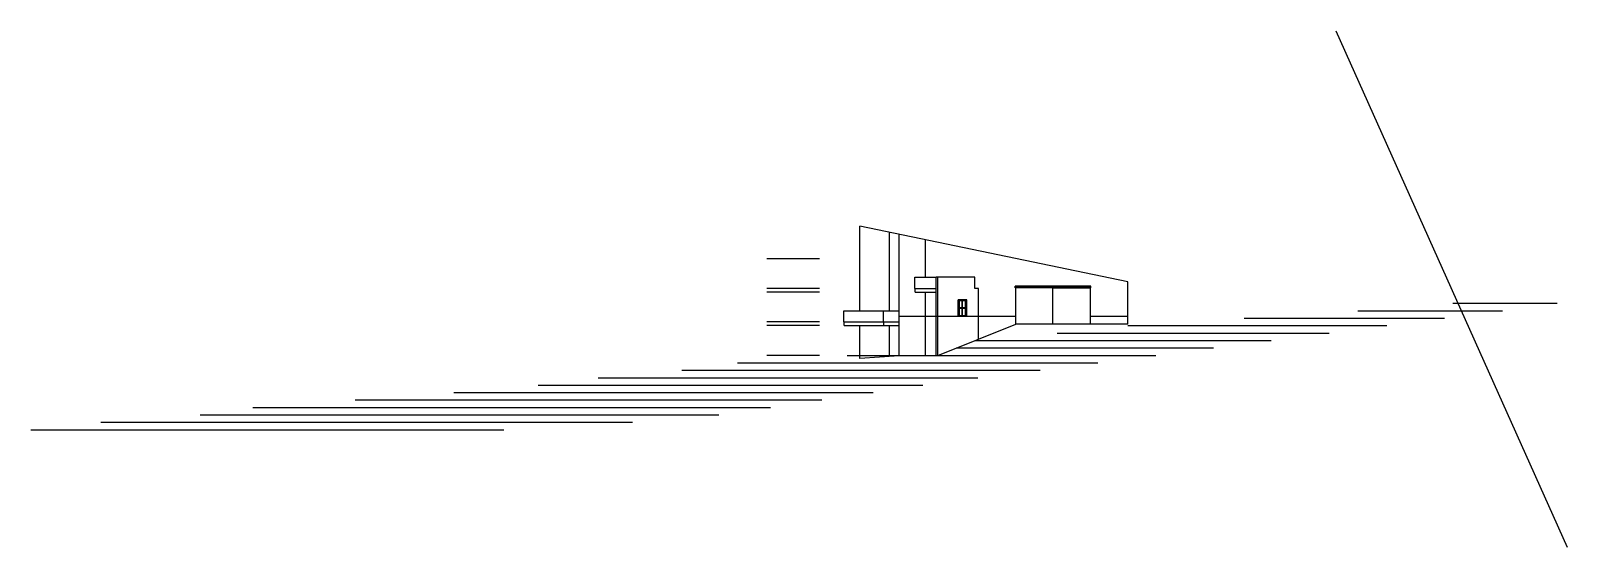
# Model space of a CAD drawing. Header units: inches. Extents: x -3589 to 7564, y 1292 to 4546.
# Drawn here: x 2602 to 7564, y 2337 to 4004 of the extents above; entities that cross this region are included whole.
import ezdxf

# ---------------------------------------------------------------- set-up
doc = ezdxf.new("R2010")
doc.units = ezdxf.units.IN
doc.header["$LTSCALE"] = 1.25
doc.header["$MEASUREMENT"] = 0
doc.layers.add('A-Elev-South', color=7, linetype='Continuous')
doc.layers.add('L-construction', color=7, linetype='Continuous')

msp = doc.modelspace()

# ---------------------------------------------------------------- linework, layer by layer
at = {"layer": 'A-Elev-South', "color": 7}
for p, q in [((5279.3, 3100.5, 5147.6), (5279.3, 3373, 5147.6)), ((6145.3, 3193.4, 5147.6), (5279.3, 3373, 5147.6)), ((5375.3, 3100.5, 5147.6), (5375.3, 3353.1, 5147.6)), ((5407.3, 2954.5, 5147.6), (5407.3, 3345.4, 5147.6)), ((5651.3, 3172.5, 5147.6), (5651.3, 3208.5, 5147.6)), ((5663.3, 3172.5, 5147.6), (5651.3, 3172.5, 5147.6)), ((5279.3, 2946.5, 5147.6), (5279.3, 3052.5, 5147.6)), ((5375.3, 2952.5, 5147.6), (5375.3, 3052.5, 5147.6)), ((5531.6, 2956.5), (5783.3, 3057.5, 5147.6)), ((5407.3, 2954.5, 5147.6), (5279.3, 2946.5, -5147.6)), ((5491.3, 2956.5), (5407.3, 2954.5, 5147.6)), ((5491.3, 2956.5), (5531.6, 2956.5))]:
    msp.add_line(p, q, dxfattribs=at)
at = {"layer": 'A-Elev-South', "color": 253}
for p, q in [((5491.3, 3208.5, 3125.1), (5491.3, 3329.1, 4906.9)), ((5457.4, 3208.5, -10295.1), (5525.9, 3208.5, -10295.1)), ((5531.6, 2956.5), (5531.6, 3208.5, -10295.1)), ((5781.3, 3177.5, 5147.6), (5781.3, 3179.5, 5147.6)), ((5781.3, 3174.5, 5147.6), (5781.3, 3177.5, 5147.6)), ((5781.3, 3177.5, 5147.6), (6026.3, 3177.5, 5147.6)), ((6026.3, 3174.5, 5147.6), (6026.3, 3179.5, 5147.6)), ((5457.4, 3172.5, -10295.1), (5525.9, 3172.5, -10295.1)), ((5458.4, 3160.5, -10295.1), (5525.9, 3160.5, -10295.1)), ((5491.3, 2956.5, -599.3), (5491.3, 3160.5, 2415.7)), ((5625.1, 3135.5, 5147.6), (5597.5, 3135.5, 5147.6)), ((5599.6, 3081.5, 10295.1), (5599.6, 3135.5, 10295.1)), ((5623, 3132.5, 5147.6), (5601.8, 3132.5, 5147.6)), ((5601.8, 3084.5, 10295.1), (5601.8, 3132.5, 10295.1)), ((5623, 3084.5, 10295.1), (5623, 3132.5, 10295.1)), ((5625.1, 3081.5, 10295.1), (5625.1, 3135.5, 10295.1)), ((5783.3, 3174.5, 5147.6), (5781.3, 3174.5, 5147.6)), ((5903.3, 3174.5, 5147.6), (6023.3, 3174.5, 5147.6)), ((6023.3, 3174.5, 5147.6), (6023.3, 3057.5)), ((6023.3, 3174.5, 5147.6), (6026.3, 3174.5, 5147.6)), ((5228.5, 3100.5, 5147.6), (5407.3, 3100.5, 5147.6)), ((5783.3, 3081.5), (5407.3, 3081.5)), ((5625.1, 3081.5, 5147.6), (5597.5, 3081.5, 5147.6)), ((5623, 3084.5, 5147.6), (5601.8, 3084.5, 5147.6)), ((6145.3, 3081.5), (6023.3, 3081.5)), ((5228.5, 3064.5, 5147.6), (5407.3, 3064.5, 5147.6)), ((5229.5, 3052.5, 5147.6), (5407.3, 3052.5, 5147.6))]:
    msp.add_line(p, q, dxfattribs=at)
at = {"layer": 'A-Elev-South', "color": 2, "ltscale": 0.1}
for p, q in [((5149.4, 3268.5, -10295.1), (4978.9, 3268.5, -10295.1)), ((5149.4, 3172.5, -10295.1), (4978.9, 3172.5, -10295.1)), ((5149.4, 3160.5, -10295.1), (4978.9, 3160.5, -10295.1)), ((5149.4, 3064.5, -10295.1), (4978.9, 3064.5, -10295.1)), ((5149.4, 3052.5, -10295.1), (4978.9, 3052.5, -10295.1)), ((5149.4, 2956.5, -10295.1), (4978.9, 2956.5, -10295.1))]:
    msp.add_line(p, q, dxfattribs=at)
at = {"layer": 'A-Elev-South', "color": 251}
for p, q in [((5457.4, 3172.5, -5147.6), (5457.4, 3208.5, -5147.6)), ((6026.3, 3179.5, 5147.6), (5781.3, 3179.5, 5147.6)), ((5458.4, 3160.5, -5147.6), (5458.4, 3172.5, -5147.6)), ((5597.5, 3081.5, 10295.1), (5597.5, 3135.5, 10295.1)), ((5609.7, 3132.5), (5609.7, 3109.5)), ((5610.7, 3132.5), (5610.7, 3109.5)), ((5620.8, 3084.5, 5147.6), (5620.8, 3132.5, 5147.6)), ((5663.3, 3082, 5147.6), (5663.3, 3172.5, 5147.6)), ((5228.5, 3064.5, 10295.1), (5228.5, 3100.5, 10295.1)), ((5356.5, 3064.5, 5147.6), (5356.5, 3100.5, 5147.6)), ((5609.7, 3109.5, 8277.5), (5601.8, 3109.5, 10430.1)), ((5609.7, 3107.5, 8277.5), (5601.8, 3107.5, 10430.1)), ((5609.7, 3107.5), (5609.7, 3084.5)), ((5620.8, 3109.5, 5012.6), (5610.7, 3109.5, 7737.7)), ((5620.8, 3107.5, 5012.6), (5610.7, 3107.5, 7737.7)), ((5610.7, 3107.5), (5610.7, 3084.5)), ((5663.3, 3009.4, 5147.6), (5663.3, 3081.5, 5147.6)), ((5229.5, 3052.5, 10295.1), (5229.5, 3064.5, 10295.1)), ((5357.5, 3052.5, 10295.1), (5357.5, 3064.5, 10295.1))]:
    msp.add_line(p, q, dxfattribs=at)
at = {"layer": 'A-Elev-South'}
for p, q in [((5525.9, 2956.1, -8.1), (5525.9, 3208.5, -10295.1)), ((5651.3, 3208.5, -10295.1), (5525.9, 3208.5, -10295.1)), ((6145.3, 3057.5, 5147.6), (6145.3, 3193.4, 5147.6)), ((5903.3, 3174.5, 5147.6), (5783.3, 3174.5, 5147.6)), ((5783.3, 3057.5, 5147.6), (5783.3, 3174.5, 5147.6)), ((5903.3, 3057.5, 5147.6), (5903.3, 3174.5, 5147.6)), ((6145.3, 3057.5, 5147.6), (6145.3, 3165.5, 5147.6)), ((6145.3, 3057.5), (5783.3, 3057.5))]:
    msp.add_line(p, q, dxfattribs=at)
at = {"layer": 'A-Elev-South', "color": 126}
for p, q in [((6887.7, 3100.5), (7354.9, 3100.5)), ((7194.7, 3124.5), (7532.3, 3124.5)), ((5916.6, 3028.5), (6795.1, 3028.5)), ((6521.1, 3076.5), (7168.3, 3076.5)), ((5591.4, 2980.5), (6421.8, 2980.5)), ((5651.2, 3004.5), (6608.4, 3004.5)), ((5238.6, 2956.5), (6235.2, 2956.5)), ((4434.5, 2884.5), (5660.5, 2884.5)), ((4705.1, 2908.5), (5862, 2908.5)), ((3968.2, 2836.5), (5323, 2836.5)), ((4241.3, 2860.5), (5482.8, 2860.5)), ((3319.6, 2788.5), (4990.9, 2788.5)), ((2828.6, 2740.5), (4545.8, 2740.5)), ((3149.7, 2764.5), (4824.9, 2764.5)), ((2602.1, 2716.5), (4130.2, 2716.5))]:
    msp.add_line(p, q, dxfattribs=at)
at = {"layer": 'A-Elev-South', "color": 252}
for p, q in [((6145.3, 3052.5), (6981.7, 3052.5)), ((4884.6, 2932.5), (6048.6, 2932.5)), ((3650.4, 2812.5), (5157, 2812.5))]:
    msp.add_line(p, q, dxfattribs=at)
at = {"layer": 'L-construction'}
msp.add_line((6816.8, 4004), (7564.4, 2337.3), dxfattribs=at)

doc.saveas('drawing.dxf')
